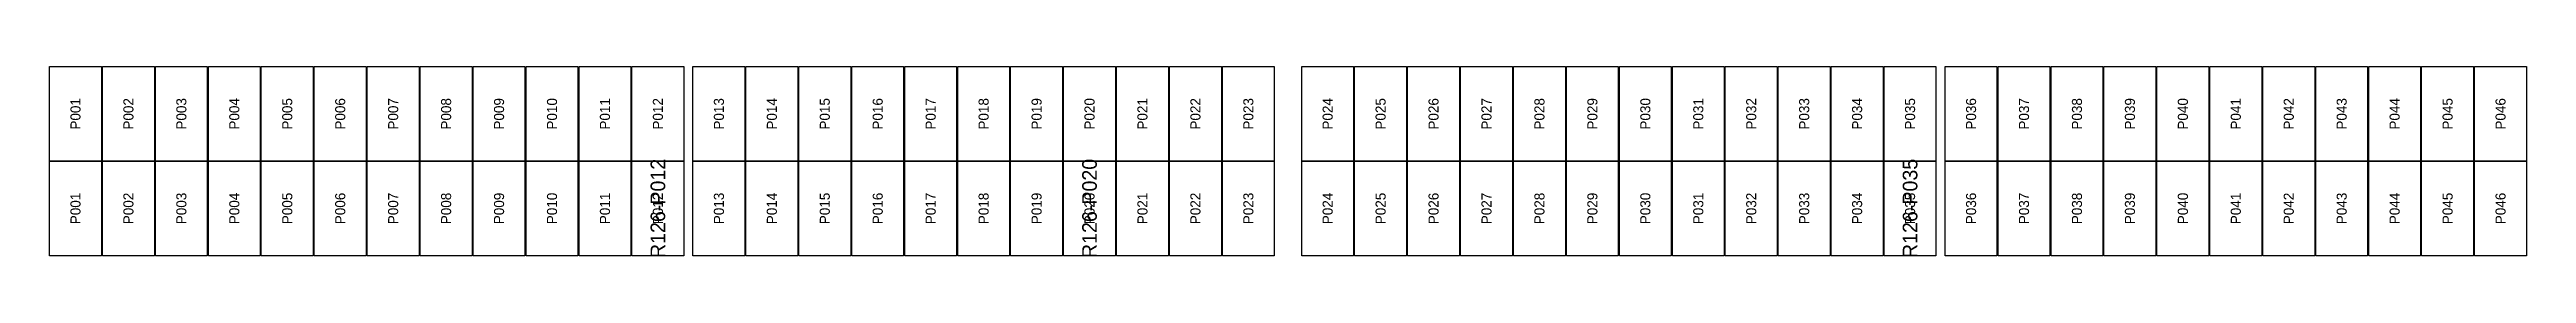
# Model space of a CAD drawing. Extents: x 296295 to 296770, y 651564 to 652121.
# Drawn here: x 296561.3 to 296615.4, y 651612.9 to 651617 of the extents above; entities that cross this region are included whole.
import ezdxf
from ezdxf.enums import TextEntityAlignment as Align

# ---------------------------------------------------------------- set-up
doc = ezdxf.new("R2010")
doc.units = 0

msp = doc.modelspace()

# ---------------------------------------------------------------- texts
at = {"layer": 'DEFECT_LABELS'}
for s, p in [('R126-P012', (296574.571, 651613.904)), ('R126-P020', (296584.011, 651613.904)), ('R126-P035', (296601.957, 651613.904))]:
    msp.add_text(s, height=0.32, rotation=90, dxfattribs=at).set_placement(p, align=Align.MIDDLE_CENTER)
at = {"layer": 'PANEL_POSITION'}
for s, p in [('P001', (296561.833, 651615.967)), ('P002', (296562.991, 651615.967)), ('P003', (296564.149, 651615.967)), ('P004', (296565.307, 651615.967)), ('P005', (296566.465, 651615.967)), ('P006', (296567.623, 651615.967)), ('P007', (296568.781, 651615.967)), ('P008', (296569.939, 651615.967)), ('P009', (296571.097, 651615.967)), ('P010', (296572.255, 651615.967)), ('P011', (296573.413, 651615.967)), ('P012', (296574.571, 651615.967)), ('P013', (296575.905, 651615.967)), ('P014', (296577.063, 651615.967)), ('P015', (296578.221, 651615.967)), ('P016', (296579.379, 651615.967)), ('P017', (296580.537, 651615.967)), ('P018', (296581.695, 651615.967)), ('P019', (296582.853, 651615.967)), ('P020', (296584.011, 651615.967)), ('P021', (296585.169, 651615.967)), ('P022', (296586.327, 651615.967)), ('P023', (296587.485, 651615.967)), ('P024', (296589.219, 651615.967)), ('P025', (296590.377, 651615.967)), ('P026', (296591.535, 651615.967)), ('P027', (296592.693, 651615.967)), ('P028', (296593.851, 651615.967)), ('P029', (296595.009, 651615.967)), ('P030', (296596.167, 651615.967)), ('P031', (296597.325, 651615.967)), ('P032', (296598.483, 651615.967)), ('P033', (296599.641, 651615.967)), ('P034', (296600.799, 651615.967)), ('P035', (296601.957, 651615.967)), ('P036', (296603.291, 651615.967)), ('P037', (296604.449, 651615.967)), ('P038', (296605.607, 651615.967)), ('P039', (296606.765, 651615.967)), ('P040', (296607.923, 651615.967)), ('P041', (296609.081, 651615.967)), ('P042', (296610.239, 651615.967)), ('P043', (296611.397, 651615.967)), ('P044', (296612.555, 651615.967)), ('P045', (296613.713, 651615.967)), ('P046', (296614.871, 651615.967)), ('P001', (296561.833, 651613.904)), ('P002', (296562.991, 651613.904)), ('P003', (296564.149, 651613.904)), ('P004', (296565.307, 651613.904)), ('P005', (296566.465, 651613.904)), ('P006', (296567.623, 651613.904)), ('P007', (296568.781, 651613.904)), ('P008', (296569.939, 651613.904)), ('P009', (296571.097, 651613.904)), ('P010', (296572.255, 651613.904)), ('P011', (296573.413, 651613.904)), ('P012', (296574.571, 651613.904)), ('P013', (296575.905, 651613.904)), ('P014', (296577.063, 651613.904)), ('P015', (296578.221, 651613.904)), ('P016', (296579.379, 651613.904)), ('P017', (296580.537, 651613.904)), ('P018', (296581.695, 651613.904)), ('P019', (296582.853, 651613.904)), ('P020', (296584.011, 651613.904)), ('P021', (296585.169, 651613.904)), ('P022', (296586.327, 651613.904)), ('P023', (296587.485, 651613.904)), ('P024', (296589.219, 651613.904)), ('P025', (296590.377, 651613.904)), ('P026', (296591.535, 651613.904)), ('P027', (296592.693, 651613.904)), ('P028', (296593.851, 651613.904)), ('P029', (296595.009, 651613.904)), ('P030', (296596.167, 651613.904)), ('P031', (296597.325, 651613.904)), ('P032', (296598.483, 651613.904)), ('P033', (296599.641, 651613.904)), ('P034', (296600.799, 651613.904)), ('P035', (296601.957, 651613.904)), ('P036', (296603.291, 651613.904)), ('P037', (296604.449, 651613.904)), ('P038', (296605.607, 651613.904)), ('P039', (296606.765, 651613.904)), ('P040', (296607.923, 651613.904)), ('P041', (296609.081, 651613.904)), ('P042', (296610.239, 651613.904)), ('P043', (296611.397, 651613.904)), ('P044', (296612.555, 651613.904)), ('P045', (296613.713, 651613.904)), ('P046', (296614.871, 651613.904))]:
    msp.add_text(s, height=0.22, rotation=90, dxfattribs=at).set_placement(p, align=Align.MIDDLE_CENTER)

# ---------------------------------------------------------------- linework, layer by layer
at = {"layer": 'DEFECTIVE_PANELS'}
for points in [[(296574.004, 651614.936), (296575.138, 651614.936), (296575.138, 651612.873), (296574.004, 651612.873)], [(296583.444, 651614.936), (296584.578, 651614.936), (296584.578, 651612.873), (296583.444, 651612.873)], [(296601.39, 651614.936), (296602.524, 651614.936), (296602.524, 651612.873), (296601.39, 651612.873)]]:
    msp.add_lwpolyline(points, close=True, dxfattribs=at)
at = {"layer": 'PANELS_MASTER'}
for points in [[(296561.266, 651616.999), (296562.4, 651616.999), (296562.4, 651614.936), (296561.266, 651614.936)], [(296562.424, 651616.999), (296563.558, 651616.999), (296563.558, 651614.936), (296562.424, 651614.936)], [(296563.582, 651616.999), (296564.716, 651616.999), (296564.716, 651614.936), (296563.582, 651614.936)], [(296564.74, 651616.999), (296565.874, 651616.999), (296565.874, 651614.936), (296564.74, 651614.936)], [(296565.898, 651616.999), (296567.032, 651616.999), (296567.032, 651614.936), (296565.898, 651614.936)], [(296567.056, 651616.999), (296568.19, 651616.999), (296568.19, 651614.936), (296567.056, 651614.936)], [(296568.214, 651616.999), (296569.348, 651616.999), (296569.348, 651614.936), (296568.214, 651614.936)], [(296569.372, 651616.999), (296570.506, 651616.999), (296570.506, 651614.936), (296569.372, 651614.936)], [(296570.53, 651616.999), (296571.664, 651616.999), (296571.664, 651614.936), (296570.53, 651614.936)], [(296571.688, 651616.999), (296572.822, 651616.999), (296572.822, 651614.936), (296571.688, 651614.936)], [(296572.846, 651616.999), (296573.98, 651616.999), (296573.98, 651614.936), (296572.846, 651614.936)], [(296574.004, 651616.999), (296575.138, 651616.999), (296575.138, 651614.936), (296574.004, 651614.936)], [(296575.338, 651616.999), (296576.472, 651616.999), (296576.472, 651614.936), (296575.338, 651614.936)], [(296576.496, 651616.999), (296577.63, 651616.999), (296577.63, 651614.936), (296576.496, 651614.936)], [(296577.654, 651616.999), (296578.788, 651616.999), (296578.788, 651614.936), (296577.654, 651614.936)], [(296578.812, 651616.999), (296579.946, 651616.999), (296579.946, 651614.936), (296578.812, 651614.936)], [(296579.97, 651616.999), (296581.104, 651616.999), (296581.104, 651614.936), (296579.97, 651614.936)], [(296581.128, 651616.999), (296582.262, 651616.999), (296582.262, 651614.936), (296581.128, 651614.936)], [(296582.286, 651616.999), (296583.42, 651616.999), (296583.42, 651614.936), (296582.286, 651614.936)], [(296583.444, 651616.999), (296584.578, 651616.999), (296584.578, 651614.936), (296583.444, 651614.936)], [(296584.602, 651616.999), (296585.736, 651616.999), (296585.736, 651614.936), (296584.602, 651614.936)], [(296585.76, 651616.999), (296586.894, 651616.999), (296586.894, 651614.936), (296585.76, 651614.936)], [(296586.918, 651616.999), (296588.052, 651616.999), (296588.052, 651614.936), (296586.918, 651614.936)], [(296588.652, 651616.999), (296589.786, 651616.999), (296589.786, 651614.936), (296588.652, 651614.936)], [(296589.81, 651616.999), (296590.944, 651616.999), (296590.944, 651614.936), (296589.81, 651614.936)], [(296590.968, 651616.999), (296592.102, 651616.999), (296592.102, 651614.936), (296590.968, 651614.936)], [(296592.126, 651616.999), (296593.26, 651616.999), (296593.26, 651614.936), (296592.126, 651614.936)], [(296593.284, 651616.999), (296594.418, 651616.999), (296594.418, 651614.936), (296593.284, 651614.936)], [(296594.442, 651616.999), (296595.576, 651616.999), (296595.576, 651614.936), (296594.442, 651614.936)], [(296595.6, 651616.999), (296596.734, 651616.999), (296596.734, 651614.936), (296595.6, 651614.936)], [(296596.758, 651616.999), (296597.892, 651616.999), (296597.892, 651614.936), (296596.758, 651614.936)], [(296597.916, 651616.999), (296599.05, 651616.999), (296599.05, 651614.936), (296597.916, 651614.936)], [(296599.074, 651616.999), (296600.208, 651616.999), (296600.208, 651614.936), (296599.074, 651614.936)], [(296600.232, 651616.999), (296601.366, 651616.999), (296601.366, 651614.936), (296600.232, 651614.936)], [(296601.39, 651616.999), (296602.524, 651616.999), (296602.524, 651614.936), (296601.39, 651614.936)], [(296602.724, 651616.999), (296603.858, 651616.999), (296603.858, 651614.936), (296602.724, 651614.936)], [(296603.882, 651616.999), (296605.016, 651616.999), (296605.016, 651614.936), (296603.882, 651614.936)], [(296605.04, 651616.999), (296606.174, 651616.999), (296606.174, 651614.936), (296605.04, 651614.936)], [(296606.198, 651616.999), (296607.332, 651616.999), (296607.332, 651614.936), (296606.198, 651614.936)], [(296607.356, 651616.999), (296608.49, 651616.999), (296608.49, 651614.936), (296607.356, 651614.936)], [(296608.514, 651616.999), (296609.648, 651616.999), (296609.648, 651614.936), (296608.514, 651614.936)], [(296609.672, 651616.999), (296610.806, 651616.999), (296610.806, 651614.936), (296609.672, 651614.936)], [(296610.83, 651616.999), (296611.964, 651616.999), (296611.964, 651614.936), (296610.83, 651614.936)], [(296611.988, 651616.999), (296613.122, 651616.999), (296613.122, 651614.936), (296611.988, 651614.936)], [(296613.146, 651616.999), (296614.28, 651616.999), (296614.28, 651614.936), (296613.146, 651614.936)], [(296614.304, 651616.999), (296615.438, 651616.999), (296615.438, 651614.936), (296614.304, 651614.936)], [(296561.266, 651614.936), (296562.4, 651614.936), (296562.4, 651612.873), (296561.266, 651612.873)], [(296562.424, 651614.936), (296563.558, 651614.936), (296563.558, 651612.873), (296562.424, 651612.873)], [(296563.582, 651614.936), (296564.716, 651614.936), (296564.716, 651612.873), (296563.582, 651612.873)], [(296564.74, 651614.936), (296565.874, 651614.936), (296565.874, 651612.873), (296564.74, 651612.873)], [(296565.898, 651614.936), (296567.032, 651614.936), (296567.032, 651612.873), (296565.898, 651612.873)], [(296567.056, 651614.936), (296568.19, 651614.936), (296568.19, 651612.873), (296567.056, 651612.873)], [(296568.214, 651614.936), (296569.348, 651614.936), (296569.348, 651612.873), (296568.214, 651612.873)], [(296569.372, 651614.936), (296570.506, 651614.936), (296570.506, 651612.873), (296569.372, 651612.873)], [(296570.53, 651614.936), (296571.664, 651614.936), (296571.664, 651612.873), (296570.53, 651612.873)], [(296571.688, 651614.936), (296572.822, 651614.936), (296572.822, 651612.873), (296571.688, 651612.873)], [(296572.846, 651614.936), (296573.98, 651614.936), (296573.98, 651612.873), (296572.846, 651612.873)], [(296575.338, 651614.936), (296576.472, 651614.936), (296576.472, 651612.873), (296575.338, 651612.873)], [(296576.496, 651614.936), (296577.63, 651614.936), (296577.63, 651612.873), (296576.496, 651612.873)], [(296577.654, 651614.936), (296578.788, 651614.936), (296578.788, 651612.873), (296577.654, 651612.873)], [(296578.812, 651614.936), (296579.946, 651614.936), (296579.946, 651612.873), (296578.812, 651612.873)], [(296579.97, 651614.936), (296581.104, 651614.936), (296581.104, 651612.873), (296579.97, 651612.873)], [(296581.128, 651614.936), (296582.262, 651614.936), (296582.262, 651612.873), (296581.128, 651612.873)], [(296582.286, 651614.936), (296583.42, 651614.936), (296583.42, 651612.873), (296582.286, 651612.873)], [(296584.602, 651614.936), (296585.736, 651614.936), (296585.736, 651612.873), (296584.602, 651612.873)], [(296585.76, 651614.936), (296586.894, 651614.936), (296586.894, 651612.873), (296585.76, 651612.873)], [(296586.918, 651614.936), (296588.052, 651614.936), (296588.052, 651612.873), (296586.918, 651612.873)], [(296588.652, 651614.936), (296589.786, 651614.936), (296589.786, 651612.873), (296588.652, 651612.873)], [(296589.81, 651614.936), (296590.944, 651614.936), (296590.944, 651612.873), (296589.81, 651612.873)], [(296590.968, 651614.936), (296592.102, 651614.936), (296592.102, 651612.873), (296590.968, 651612.873)], [(296592.126, 651614.936), (296593.26, 651614.936), (296593.26, 651612.873), (296592.126, 651612.873)], [(296593.284, 651614.936), (296594.418, 651614.936), (296594.418, 651612.873), (296593.284, 651612.873)], [(296594.442, 651614.936), (296595.576, 651614.936), (296595.576, 651612.873), (296594.442, 651612.873)], [(296595.6, 651614.936), (296596.734, 651614.936), (296596.734, 651612.873), (296595.6, 651612.873)], [(296596.758, 651614.936), (296597.892, 651614.936), (296597.892, 651612.873), (296596.758, 651612.873)], [(296597.916, 651614.936), (296599.05, 651614.936), (296599.05, 651612.873), (296597.916, 651612.873)], [(296599.074, 651614.936), (296600.208, 651614.936), (296600.208, 651612.873), (296599.074, 651612.873)], [(296600.232, 651614.936), (296601.366, 651614.936), (296601.366, 651612.873), (296600.232, 651612.873)], [(296602.724, 651614.936), (296603.858, 651614.936), (296603.858, 651612.873), (296602.724, 651612.873)], [(296603.882, 651614.936), (296605.016, 651614.936), (296605.016, 651612.873), (296603.882, 651612.873)], [(296605.04, 651614.936), (296606.174, 651614.936), (296606.174, 651612.873), (296605.04, 651612.873)], [(296606.198, 651614.936), (296607.332, 651614.936), (296607.332, 651612.873), (296606.198, 651612.873)], [(296607.356, 651614.936), (296608.49, 651614.936), (296608.49, 651612.873), (296607.356, 651612.873)], [(296608.514, 651614.936), (296609.648, 651614.936), (296609.648, 651612.873), (296608.514, 651612.873)], [(296609.672, 651614.936), (296610.806, 651614.936), (296610.806, 651612.873), (296609.672, 651612.873)], [(296610.83, 651614.936), (296611.964, 651614.936), (296611.964, 651612.873), (296610.83, 651612.873)], [(296611.988, 651614.936), (296613.122, 651614.936), (296613.122, 651612.873), (296611.988, 651612.873)], [(296613.146, 651614.936), (296614.28, 651614.936), (296614.28, 651612.873), (296613.146, 651612.873)], [(296614.304, 651614.936), (296615.438, 651614.936), (296615.438, 651612.873), (296614.304, 651612.873)]]:
    msp.add_lwpolyline(points, close=True, dxfattribs=at)

msp.set_redraw_order([(e.dxf.handle, doc.entitydb.next_handle()) for e in msp.query("TEXT MTEXT ATTDEF DIMENSION ARC_DIMENSION")])  # texts and dimensions are drawn at this point

doc.saveas('drawing.dxf')
